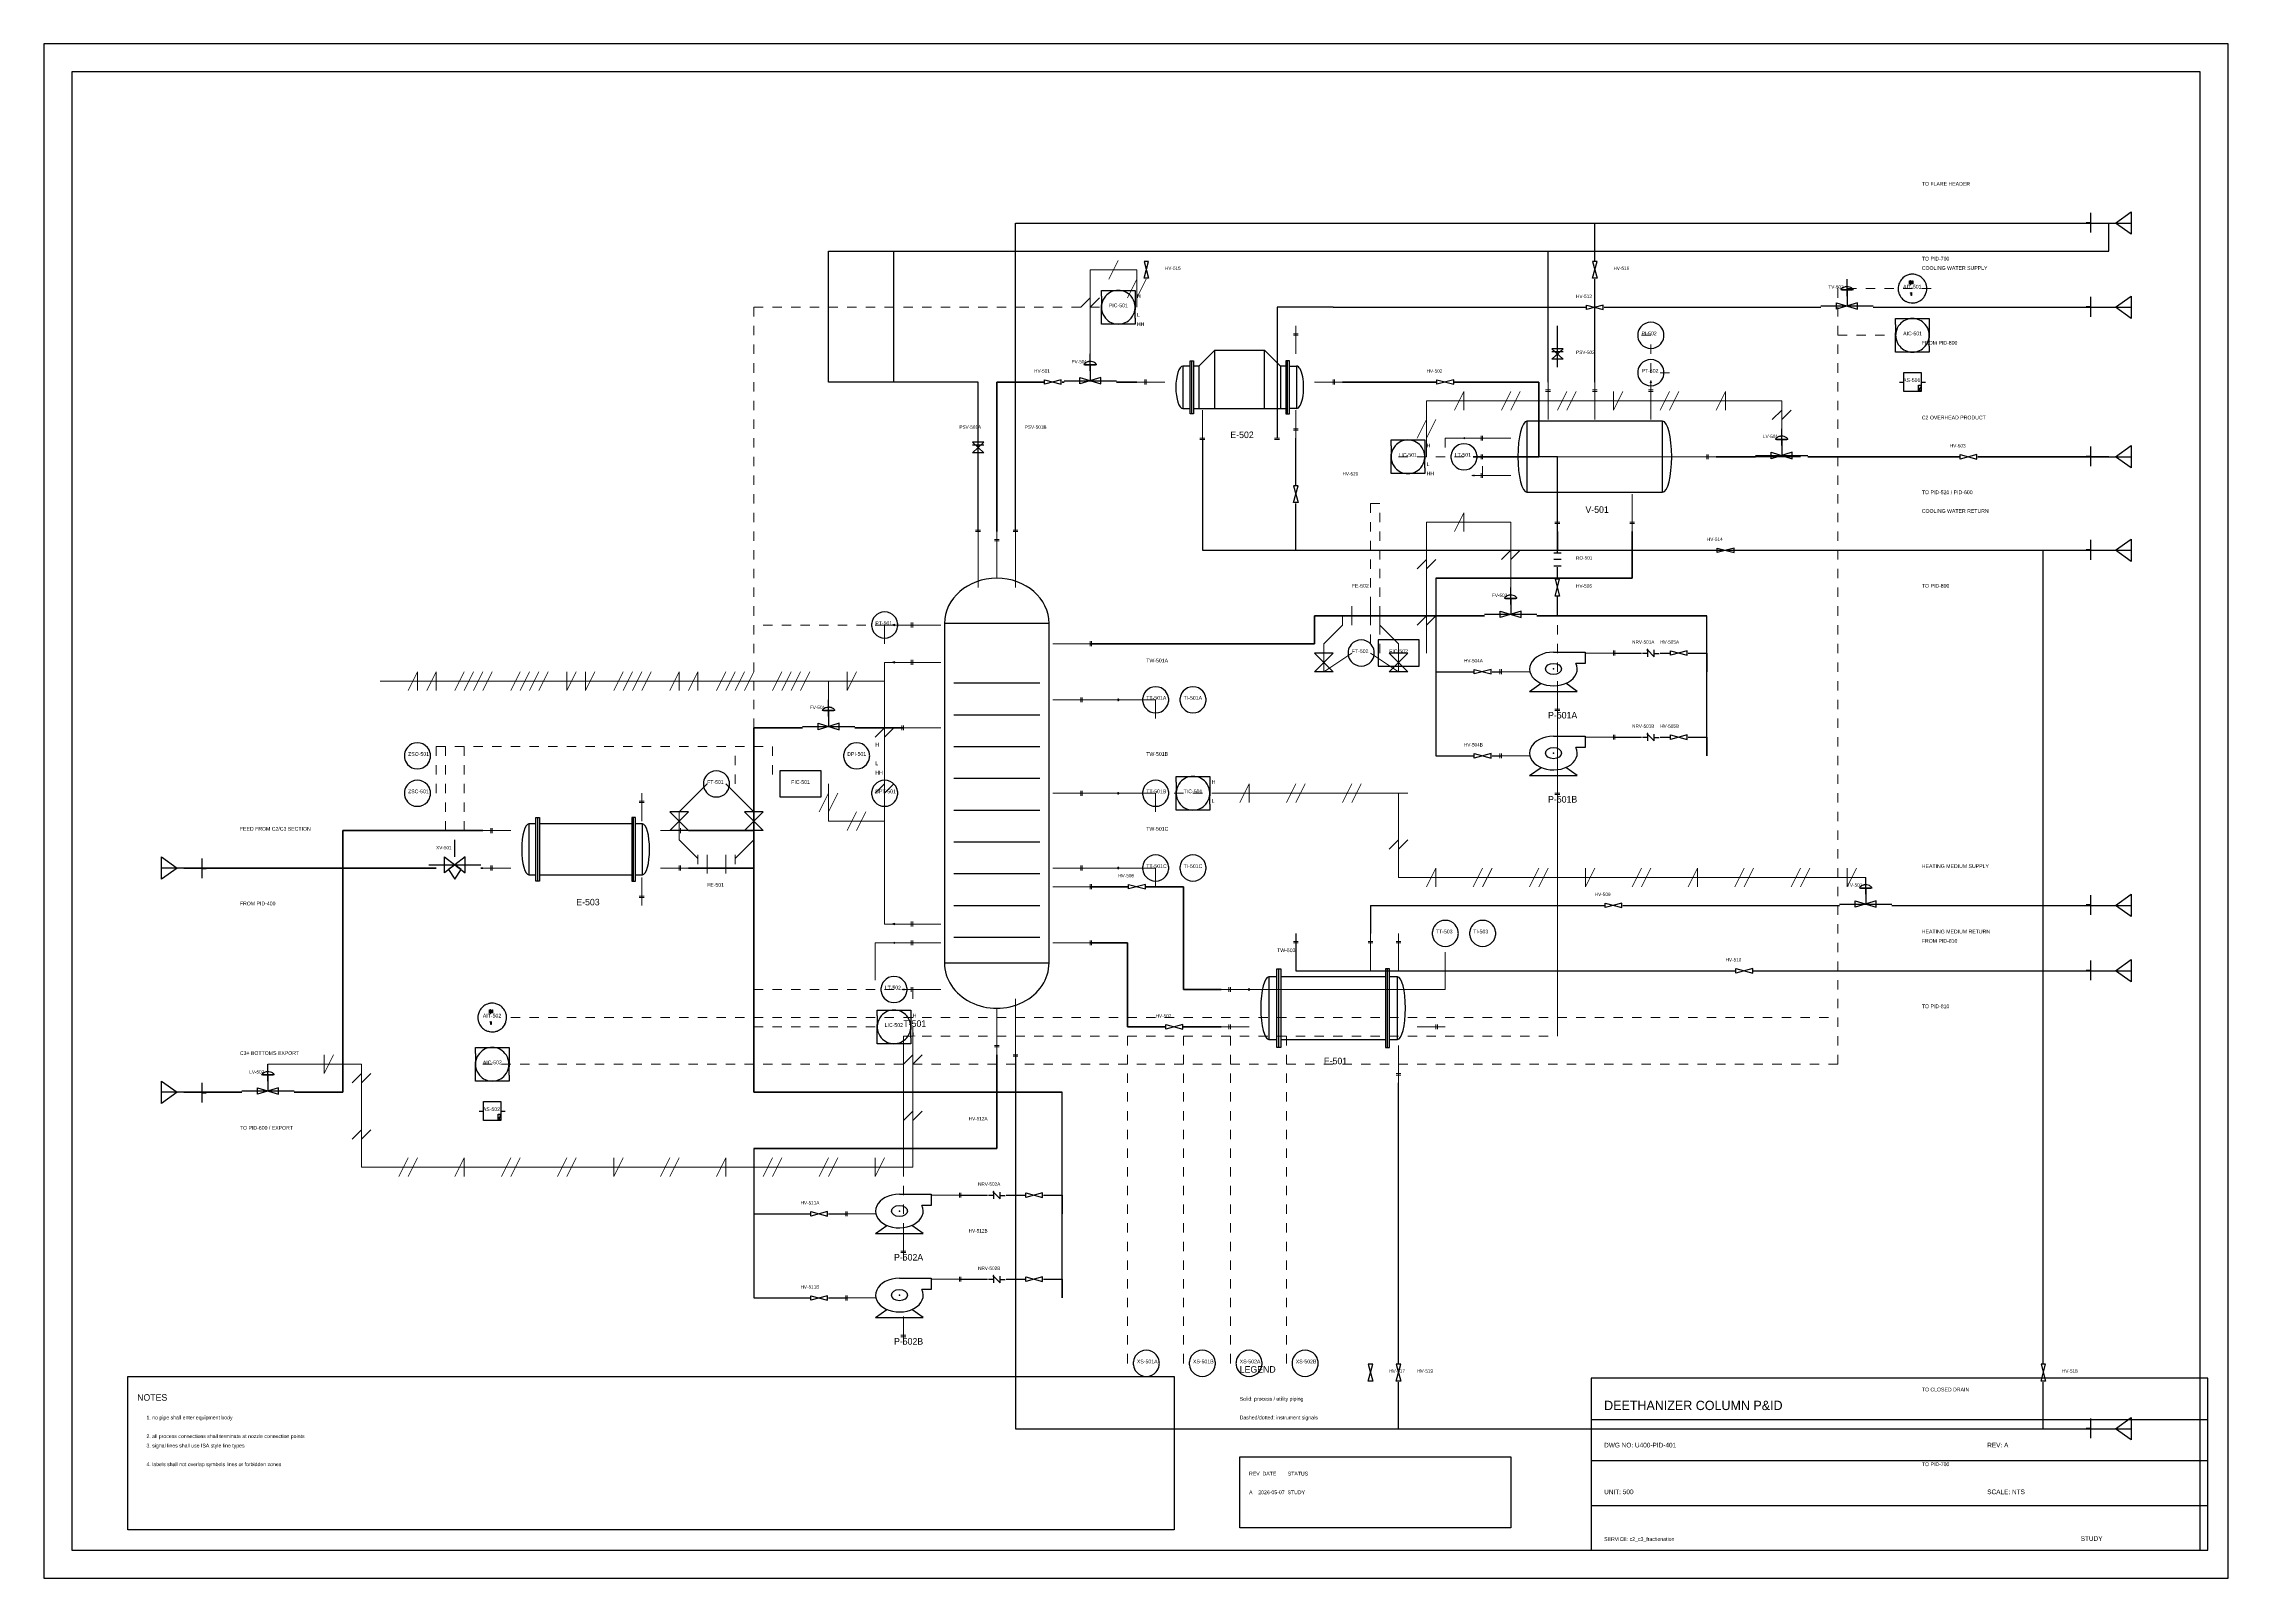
# Model space of a CAD drawing. Header units: metres. Extents: x 10 to 1179, y 10 to 831.
import ezdxf

# ---------------------------------------------------------------- set-up
doc = ezdxf.new("R2010")
doc.units = ezdxf.units.M
for name, color, linetype in [('BORDER', 7, 'Continuous'), ('DRAIN', 8, 'Continuous'), ('EQUIPMENT', 7, 'Continuous'), ('FLARE', 7, 'Continuous'), ('IMPULSE_LINE', 8, 'Continuous'), ('INSTRUMENT', 7, 'Continuous'), ('NOZZLES', 7, 'Continuous'), ('PROCESS', 7, 'Continuous'), ('SIGNAL_ELECTRIC', 8, 'Continuous'), ('SIGNAL_PNEUMATIC', 8, 'Continuous'), ('SYMBOLS', 7, 'Continuous'), ('TABLE', 8, 'Continuous'), ('TEXT', 7, 'Continuous'), ('UTILITY', 8, 'Continuous'), ('VALVES', 7, 'Continuous')]:
    doc.layers.add(name, color=color, linetype=linetype)

# ---------------------------------------------------------------- blocks, each defined once
blk = doc.blocks.new('YAML_PID_OFFPAGE_CONNECTOR')
at = {"layer": 'DEFAULT_1_2_778'}
for p, q in [((2.65, 0.67), (2.65, -0.73)), ((2.68, -0.03), (3.32, -0.03))]:
    blk.add_line(p, q, dxfattribs=at)
at = {"layer": 'DEFAULT_255_2_778'}
for p, q in [((-3.32, 0), (-3.32, 0.79)), ((-3.32, 0.79), (-1, 0)), ((2.5, 0), (-3.32, 0)), ((-1, 0), (-3.32, -0.79)), ((-3.32, -0.79), (-3.32, 0))]:
    blk.add_line(p, q, dxfattribs=at)
blk = doc.blocks.new('YAML_PID_DEETHANIZER_COLUMN')
at = {"layer": 'EQUIP'}
blk.add_lwpolyline([(-0.5, -1.875), (0.5, -1.875), (0.5, 1.875), (-0.5, 1.875)], close=True, dxfattribs=at)
for centre, major_axis, start_param, end_param in [((0, 1.875), (-0.5, 0), 3.141593, 6.283185), ((0, -1.875), (0, -0.5), 4.712389, 7.853982)]:
    blk.add_ellipse(centre, major_axis=major_axis, ratio=1, start_param=start_param, end_param=end_param, dxfattribs=at)
blk = doc.blocks.new('YAML_PID_REBOILER')
for p, q in [((-1.6875, -0.625), (-1.6875, 0.625)), ((1.6875, -0.625), (1.6875, 0.625))]:
    blk.add_line(p, q)
at = {"linetype": 'CONTINUOUS'}
for points in [[(-1.75, 0.5), (-2, 0.5), (-2, -0.5)], [(1.625, 0.5), (-1.625, 0.5)], [(1.75, -0.5), (2, -0.5), (2, 0.5), (1.75, 0.5)], [(-2, -0.5), (-1.75, -0.5)], [(-1.625, -0.5), (1.625, -0.5)]]:
    blk.add_lwpolyline(points, dxfattribs=at)
for points in [[(-1.75, 0.625), (-1.625, 0.625), (-1.625, -0.625), (-1.75, -0.625)], [(1.75, 0.625), (1.625, 0.625), (1.625, -0.625), (1.75, -0.625)]]:
    blk.add_lwpolyline(points, close=True)
for centre, major_axis in [((-2, 0), (0, -0.5)), ((2, 0), (0, 0.5))]:
    blk.add_ellipse(centre, major_axis=major_axis, ratio=0.5, start_param=3.1415927, end_param=6.2831853)
blk = doc.blocks.new('YAML_PID_OVERHEAD_CONDENSER')
for p, q in [((-0.875, 0.75), (0.875, 0.75)), ((-1.6875, -0.75), (-1.6875, 0.5)), ((1.6875, -0.75), (1.6875, 0.5))]:
    blk.add_line(p, q)
for points in [[(-0.875, -0.625), (-0.875, 0.75), (-1.4375, 0.375), (-1.4375, -0.625)], [(0.875, -0.625), (0.875, 0.75), (1.4375, 0.375), (1.4375, -0.625)]]:
    blk.add_lwpolyline(points)
at = {"linetype": 'CONTINUOUS'}
for points in [[(-1.75, 0.375), (-2, 0.375), (-2, -0.625)], [(-1.4375, 0.375), (-1.625, 0.375)], [(1.625, 0.375), (1.4375, 0.375)], [(1.75, 0.375), (2, 0.375), (2, -0.625)], [(-2, -0.625), (-1.75, -0.625)], [(-1.625, -0.625), (1.625, -0.625)], [(2, -0.625), (1.75, -0.625)]]:
    blk.add_lwpolyline(points, dxfattribs=at)
for points in [[(-1.75, 0.5), (-1.625, 0.5), (-1.625, -0.75), (-1.75, -0.75)], [(1.75, 0.5), (1.625, 0.5), (1.625, -0.75), (1.75, -0.75)]]:
    blk.add_lwpolyline(points, close=True)
for centre, start_param, end_param in [((-2, -0.125), 3.1415927, 6.2831853), ((2, -0.125), 0, 3.1415927)]:
    blk.add_ellipse(centre, major_axis=(0, -0.5), ratio=0.5, start_param=start_param, end_param=end_param)
blk = doc.blocks.new('YAML_PID_REFLUX_DRUM')
at = {"layer": 'EQUIP'}
blk.add_lwpolyline([(-1.875, -0.5), (1.875, -0.5), (1.875, 0.5), (-1.875, 0.5)], close=True, dxfattribs=at)
for centre, major_axis in [((-1.875, 0), (0, -0.5)), ((1.875, 0), (0, 0.5))]:
    blk.add_ellipse(centre, major_axis=major_axis, ratio=0.5, start_param=3.141593, end_param=6.283185, dxfattribs=at)
blk = doc.blocks.new('YAML_PID_CENTRIFUGAL_PUMP')
for points in [[(-0.062, 0.437), (0.437, 0.437), (0.437, 0.187), (0.291, 0.187)], [(-0.438, -0.438), (-0.258, -0.258)], [(0.312, -0.438), (0.133, -0.258)], [(-0.438, -0.438), (0.312, -0.438)]]:
    blk.add_lwpolyline(points)
blk.add_circle((-0.062, 0.062), 0.125)
blk.add_arc((-0.062, 0.062), 0.375, 90, 19.4712)
blk.add_point((-0.062, 0.062))
blk = doc.blocks.new('YAML_PID_FEED_BOTTOMS_EXCHANGER')
for p, q in [((-1.6875, -0.625), (-1.6875, 0.625)), ((1.6875, -0.625), (1.6875, 0.625))]:
    blk.add_line(p, q)
at = {"linetype": 'CONTINUOUS'}
for points in [[(-1.75, 0.5), (-2, 0.5), (-2, -0.5)], [(1.625, 0.5), (-1.625, 0.5)], [(1.75, -0.5), (2, -0.5), (2, 0.5), (1.75, 0.5)], [(-2, -0.5), (-1.75, -0.5)], [(-1.625, -0.5), (1.625, -0.5)]]:
    blk.add_lwpolyline(points, dxfattribs=at)
for points in [[(-1.75, 0.625), (-1.625, 0.625), (-1.625, -0.625), (-1.75, -0.625)], [(1.75, 0.625), (1.625, 0.625), (1.625, -0.625), (1.75, -0.625)]]:
    blk.add_lwpolyline(points, close=True)
for centre, major_axis in [((-2, 0), (0, -0.5)), ((2, 0), (0, 0.5))]:
    blk.add_ellipse(centre, major_axis=major_axis, ratio=0.5, start_param=3.1415927, end_param=6.2831853)
blk = doc.blocks.new('YAML_PID_SHUTDOWN_VALVE')
at = {"layer": 'DEFAULT_255_2_778'}
for p, q in [((-6.61, 0.53), (6.61, 0.53)), ((2.65, 1.85), (-2.65, -0.79)), ((-2.65, -0.79), (-2.65, 1.85)), ((-2.65, 1.85), (2.65, -0.79)), ((0, 0.53), (-1.59, -0.26)), ((1.59, -0.26), (0, 0.53)), ((2.65, -0.79), (2.65, 1.85)), ((-1.59, -0.26), (0, -1.85)), ((0, -1.85), (1.59, -0.26))]:
    blk.add_line(p, q, dxfattribs=at)
blk = doc.blocks.new('YAML_PID_CONTROL_VALVE')
at = {"layer": 'DEFAULT_255_2_778'}
for p, q in [((1.59, 3.3), (-1.59, 3.3)), ((-1.32, 3.3), (1.32, 3.3)), ((0, 3.3), (0, -3.31)), ((1.59, 3.3), (1.59, 3.3)), ((-6.61, -3.31), (6.61, -3.31)), ((2.65, -1.99), (-2.65, -4.64)), ((-2.65, -4.64), (-2.65, -1.99)), ((-2.65, -1.99), (2.65, -4.64)), ((2.65, -4.64), (2.65, -1.99))]:
    blk.add_line(p, q, dxfattribs=at)
for centre, radius, start, end in [((-0.12, 3.05), 1.49, 139.274, 170.2375), ((0.08, 2.88), 1.75, 107.8085, 139.4549), ((0.03, 3.03), 1.6, 100.7622, 107.7138), ((0.01, 3.18), 1.44, 91.8616, 100.8049), ((0, 3.29), 1.33, 90.0038, 91.7662), ((0, 3.22), 1.41, 80.7831, 89.8951), ((-0.02, 3.11), 1.52, 79.284, 80.8774), ((-0.07, 2.91), 1.72, 54.0163, 78.868), ((0.03, 3), 1.59, 16.9721, 54.9197), ((0.18, 3.07), 1.43, 9.4624, 16.199)]:
    blk.add_arc(centre, radius, start, end, dxfattribs=at)
blk = doc.blocks.new('YAML_PID_MANUAL_BLOCK_VALVE')
blk.add_lwpolyline([(-0.5, -0.3), (-0.5, 0.3), (0.5, -0.3), (0.5, 0.3), (-0.5, -0.3)])
blk = doc.blocks.new('YAML_PID_CHECK_VALVE')
at = {"layer": 'DEFAULT_255_2_778'}
for p, q in [((-2.91, 1.19), (-2.91, 1.19)), ((2.65, -1.46), (-2.65, 1.19)), ((-2.65, 1.19), (2.65, -1.46)), ((-2.65, 1.19), (-2.65, -1.46)), ((2.65, -1.46), (2.65, 1.19)), ((-2.65, -0.13), (-6.61, -0.13)), ((2.65, -0.13), (6.61, -0.13))]:
    blk.add_line(p, q, dxfattribs=at)
for start, end in [(89.87102, 180.12898), (179.87102, 270.12898), (359.87102, 90.12898), (269.87102, 0.12898)]:
    blk.add_arc((-2.65, 1.19), 0.264, start, end, dxfattribs=at)
blk = doc.blocks.new('YAML_PID_RESTRICTION_ORIFICE')
for p, q in [((-0.5, -0.6), (-0.5, 0.6)), ((0, -0.6), (0, 0.6)), ((0.5, -0.6), (0.5, 0.6))]:
    blk.add_line(p, q)
blk = doc.blocks.new('YAML_PID_RELIEF_VALVE')
at = {"layer": 'DEFAULT_255_2_778'}
for p, q in [((2.65, 1.32), (-2.65, -1.32)), ((-2.65, -1.32), (-2.65, 1.32)), ((-2.65, 1.32), (2.65, -1.32)), ((1.32, 1.32), (1.32, -1.32)), ((2.65, -1.32), (2.65, 1.32)), ((-6.61, 0), (6.61, 0))]:
    blk.add_line(p, q, dxfattribs=at)
blk = doc.blocks.new('YAML_PID_FIELD_INSTRUMENT')
for start, end in [(171.37307, 188.62693), (139.4584, 171.37307), (40.5416, 139.4584), (8.62693, 40.5416), (351.37307, 8.62693), (188.62693, 220.5416), (220.5416, 319.4584), (319.4584, 351.37307)]:
    blk.add_arc((0, 0), 0.5, start, end)
blk = doc.blocks.new('YAML_PID_DCS_CONTROLLER')
for p, q in [((-0.5, 0.325), (-0.5, 0.075)), ((0.5, 0.325), (0.5, 0.075)), ((-0.5, -0.325), (-0.5, -0.075)), ((0.5, -0.325), (0.5, -0.075))]:
    blk.add_line(p, q)
for points in [[(-0.5, 0.325), (-0.5, 0.5), (0.5, 0.5), (0.5, 0.325)], [(-0.5, -0.075), (-0.5, 0.075)], [(0.5, 0.075), (0.5, -0.075)], [(0.5, -0.325), (0.5, -0.5), (-0.5, -0.5), (-0.5, -0.325)]]:
    blk.add_lwpolyline(points)
for start, end in [(171.37307, 188.62693), (139.4584, 171.37307), (40.5416, 139.4584), (8.62693, 40.5416), (351.37307, 8.62693), (188.62693, 220.5416), (220.5416, 319.4584), (319.4584, 351.37307)]:
    blk.add_arc((0, 0), 0.5, start, end)
blk = doc.blocks.new('YAML_PID_ANALYZER')
at = {"layer": 'DEFAULT_255_1_542'}
for p, q in [((-1.3, 2.1), (-1.3, 3.5)), ((-1.3, 3.5), (-0.9, 3.5)), ((-0.9, 2.1), (-1.3, 2.1)), ((-0.9, 3.4), (-1.1, 3.4)), ((-1.1, 3.4), (-1.1, 2.2)), ((-1.1, 2.2), (-0.9, 2.2)), ((-0.4, 2.8), (-0.4, 2.8)), ((-0.3, 2.8), (-0.3, 2.7)), ((0, 2.1), (0, 3.5)), ((0, 3.5), (0.2, 3.5)), ((0.2, 2.1), (0, 2.1)), ((0.2, 3.5), (0.2, 2.1)), ((-0.9, -2), (-0.4, -1.8)), ((-0.6, -2), (-0.9, -2.1)), ((-0.9, -2.1), (-0.9, -2)), ((-0.6, -3.2), (-0.6, -2)), ((-0.4, -3.2), (-0.6, -3.2)), ((-0.4, -1.8), (-0.4, -3.2)), ((-0.4, -1.8), (-0.4, -1.8))]:
    blk.add_line(p, q, dxfattribs=at)
for centre, radius, start, end in [((-0.9, 2.8), 0.733, 75.4101, 90.3803), ((-0.9, 2.8), 0.571, 79.2151, 89.7446), ((-0.9, 2.8), 0.576, 269.4971, 284.0204), ((-0.9, 2.9), 0.849, 270.4445, 278.451), ((-0.9, 3), 0.385, 40.384, 80.1432), ((-0.9, 2.6), 0.399, 283.77, 318.1556), ((-0.9, 2.7), 0.658, 278.1073, 299.0339), ((-0.9, 2.9), 0.61, 60.1456, 75.189), ((-0.8, 2.9), 0.57, 26.5254, 60.1451), ((-0.9, 3), 0.426, 26.5778, 40.1533), ((-0.9, 2.7), 0.452, 318.7416, 343.6873), ((-0.8, 2.6), 0.561, 299.2531, 333.4571), ((-1, 2.9), 0.554, 9.6572, 26.1932), ((-1.3, 2.8), 0.854, 359.6455, 9.8607), ((-1.1, 2.7), 0.688, 343.3325, 355.8548), ((-1.4, 2.8), 0.951, 355.4989, 0.0788), ((-1, 2.9), 0.729, 7.403, 26.8321), ((-1.2, 2.8), 0.93, 0.1606, 7.7176), ((-1.2, 2.7), 0.91, 348.729, 0.3013), ((-1, 2.7), 0.699, 333.0707, 348.7181)]:
    blk.add_arc(centre, radius, start, end, dxfattribs=at)
at = {"layer": 'DEFAULT_255_2_778'}
blk.add_line((-6.6, 0), (-6.6, 0), dxfattribs=at)
for centre, radius, start, end in [((0.1, 0), 6.69, 168.5415, 180.0352), ((0, 0), 6.57, 153.0463, 168.5245), ((0, 0), 6.61, 109.7078, 153.0328), ((0, 0), 6.6, 96.3164, 109.6517), ((0, -0.1), 6.74, 89.9875, 96.3278), ((0, -0.1), 6.69, 78.5415, 90.0352), ((0, 0), 6.57, 63.0463, 78.5245), ((0, 0), 6.61, 19.7078, 63.0328), ((0, 0), 6.6, 6.3164, 19.6517), ((-0.1, 0), 6.74, 359.9875, 6.3278), ((0.1, 0), 6.74, 179.9875, 186.3278), ((0, 0), 6.6, 186.3164, 199.6517), ((0, 0), 6.61, 199.7078, 243.0328), ((0, 0), 6.57, 243.0463, 258.5245), ((0, 0.1), 6.69, 258.5415, 270.0352), ((0, 0.1), 6.74, 269.9875, 276.3278), ((0, 0), 6.6, 276.3164, 289.6517), ((0, 0), 6.61, 289.7078, 333.0328), ((0, 0), 6.57, 333.0463, 348.5245), ((-0.1, 0), 6.69, 348.5415, 0.0352)]:
    blk.add_arc(centre, radius, start, end, dxfattribs=at)
blk = doc.blocks.new('YAML_PID_SAMPLE_POINT')
at = {"layer": 'DEFAULT_255_2_778'}
for p, q in [((-7.97, 0), (-5.32, 0)), ((-5.26, 2.65), (5.33, 2.65)), ((-5.26, -2.65), (-5.26, 2.65)), ((5.32, 0), (7.97, 0)), ((5.33, 2.65), (5.33, -2.65)), ((5.33, -2.65), (-5.26, -2.65)), ((3.61, -0.93), (5.33, -0.93)), ((3.61, -2.65), (3.61, -0.93)), ((5.33, -2.65), (3.61, -2.65)), ((4.53, -2.38), (4.53, -1.77)), ((4.53, -1.77), (4.89, -1.77)), ((4.89, -2.38), (4.53, -2.38)), ((4.89, -1.77), (4.89, -1.32)), ((4.89, -1.32), (5.19, -1.32)), ((5.19, -2.38), (4.89, -2.38)), ((5.19, -1.32), (5.19, -2.38)), ((5.33, -0.93), (5.33, -2.65))]:
    blk.add_line(p, q, dxfattribs=at)

msp = doc.modelspace()

# ---------------------------------------------------------------- linework, layer by layer
at = {"layer": 'BORDER'}
for p, q in [((838, 95), (1168, 95)), ((838, 73), (1168, 73)), ((838, 49), (1168, 49))]:
    msp.add_line(p, q, dxfattribs=at)
for points in [[(10, 10), (1179, 10), (1179, 831), (10, 831), (10, 10)], [(25, 25), (1164, 25), (1164, 816), (25, 816), (25, 25)], [(838, 25), (1168, 25), (1168, 117), (838, 117), (838, 25)]]:
    msp.add_lwpolyline(points, dxfattribs=at)
at = {"layer": 'DRAIN', "lineweight": 25}
for points in [[(680, 595), (680, 620)], [(680, 560), (680, 585)], [(820, 570), (820, 560)], [(680, 560), (1115, 560)], [(820, 560), (1080, 560)], [(1080, 125), (1080, 560)], [(530, 290), (530, 90)], [(735, 125), (735, 275)], [(735, 90), (735, 115)], [(1080, 90), (1080, 115)], [(530, 90), (720, 90)], [(720, 90), (1115, 90)], [(735, 90), (1115, 90)], [(1080, 90), (1115, 90)]]:
    msp.add_lwpolyline(points, dxfattribs=at)
at = {"layer": 'EQUIPMENT'}
for p, q in [((497, 489), (543, 489)), ((497, 472), (543, 472)), ((497, 455), (543, 455)), ((497, 438), (543, 438)), ((497, 421), (543, 421)), ((497, 404), (543, 404)), ((497, 387), (543, 387)), ((497, 370), (543, 370)), ((497, 353), (543, 353))]:
    msp.add_line(p, q, dxfattribs=at)
at = {"layer": 'FLARE', "lineweight": 25}
for points in [[(530, 570), (530, 735)], [(530, 735), (600, 735)], [(600, 735), (1115, 735)], [(840, 715), (840, 735)], [(840, 735), (1115, 735)], [(1115, 720), (1115, 735)], [(1115, 720), (1115, 735)], [(1115, 720), (1115, 735)], [(430, 650), (430, 720)], [(430, 720), (1115, 720)], [(465, 650), (465, 720)], [(465, 720), (1115, 720)], [(815, 650), (815, 720)], [(815, 720), (820, 720)], [(820, 720), (1115, 720)], [(840, 650), (840, 705)], [(510, 650), (430, 650)], [(510, 650), (465, 650)], [(510, 622), (510, 650)], [(510, 622), (510, 650)], [(510, 570), (510, 608)], [(510, 570), (510, 608)]]:
    msp.add_lwpolyline(points, dxfattribs=at)
at = {"layer": 'IMPULSE_LINE', "lineweight": 18}
for p, q in [((870, 650), (870, 645)), ((775, 620), (760, 620)), ((760, 620), (760, 615)), ((775, 600), (780, 600)), ((780, 600), (780, 605)), ((470, 520), (460, 520)), ((460, 520), (460, 510)), ((705, 520), (695, 510)), ((705, 525), (705, 520)), ((725, 525), (725, 520)), ((725, 520), (735, 510)), ((695, 510), (695, 495)), ((695, 495), (710, 505)), ((735, 495), (720, 505)), ((735, 510), (735, 495)), ((470, 500), (460, 500)), ((460, 500), (460, 440)), ((570, 480), (585, 480)), ((585, 480), (605, 480)), ((605, 480), (605, 470)), ((350, 420), (365, 435)), ((390, 420), (375, 435)), ((570, 430), (585, 430)), ((585, 430), (605, 430)), ((605, 430), (605, 420)), ((350, 405), (350, 420)), ((390, 405), (390, 420)), ((460, 360), (460, 420)), ((360, 395), (350, 405)), ((380, 395), (390, 405)), ((360, 392), (360, 397)), ((380, 392), (380, 397)), ((570, 390), (585, 390)), ((585, 390), (605, 390)), ((605, 390), (605, 380)), ((470, 360), (460, 360)), ((470, 350), (455, 350)), ((455, 350), (455, 330)), ((760, 325), (760, 345)), ((470, 325), (475, 325)), ((475, 325), (475, 320)), ((640, 325), (655, 325)), ((655, 325), (760, 325))]:
    msp.add_line(p, q, dxfattribs=at)
at = {"layer": 'INSTRUMENT'}
for p, q in [((975, 696), (975, 705)), ((820, 668), (820, 680)), ((570, 656), (570, 665)), ((510, 618), (510, 630)), ((510, 618), (510, 630)), ((940, 616), (940, 625)), ((795, 531), (795, 540)), ((430, 471), (430, 480)), ((230, 396), (230, 405)), ((985, 376), (985, 385)), ((130, 276), (130, 285))]:
    msp.add_line(p, q, dxfattribs=at)
at = {"layer": 'INSTRUMENT', "lineweight": 18}
for p, q in [((710, 520), (710, 530)), ((720, 520), (720, 530)), ((365, 387), (365, 397)), ((375, 387), (375, 397))]:
    msp.add_line(p, q, dxfattribs=at)
at = {"layer": 'INSTRUMENT'}
for points in [[(724, 498), (746, 498), (746, 512), (724, 512), (724, 498)], [(404, 428), (426, 428), (426, 442), (404, 442), (404, 428)]]:
    msp.add_lwpolyline(points, dxfattribs=at)
at = {"layer": 'NOZZLES', "lineweight": 13}
for p, q in [((680, 665), (680, 680)), ((681.3, 675.75), (678.7, 675.75)), ((681.3, 675), (678.7, 675)), ((610, 650), (595, 650)), ((599.25, 651.3), (599.25, 648.7)), ((600, 651.3), (600, 648.7)), ((690, 650), (705, 650)), ((700, 648.7), (700, 651.3)), ((700.75, 648.7), (700.75, 651.3)), ((816.3, 645.75), (813.7, 645.75)), ((816.3, 645), (813.7, 645)), ((815, 630), (815, 650)), ((841.3, 645.75), (838.7, 645.75)), ((841.3, 645), (838.7, 645)), ((840, 630), (840, 650)), ((871.3, 645.75), (868.7, 645.75)), ((871.3, 645), (868.7, 645)), ((870, 630), (870, 650)), ((630, 635), (630, 620)), ((670, 635), (670, 620)), ((680, 635), (680, 620)), ((628.7, 620), (631.3, 620)), ((668.7, 620), (671.3, 620)), ((678.7, 625), (681.3, 625)), ((678.7, 624.25), (681.3, 624.25)), ((795, 620), (775, 620)), ((779.25, 621.3), (779.25, 618.7)), ((780, 621.3), (780, 618.7)), ((628.7, 619.25), (631.3, 619.25)), ((668.7, 619.25), (671.3, 619.25)), ((795, 610), (775, 610)), ((779.25, 611.3), (779.25, 608.7)), ((780, 611.3), (780, 608.7)), ((885, 610), (905, 610)), ((900, 608.7), (900, 611.3)), ((900.75, 608.7), (900.75, 611.3)), ((795, 600), (775, 600)), ((779.25, 601.3), (779.25, 598.7)), ((780, 601.3), (780, 598.7)), ((820, 590), (820, 570)), ((860, 590), (860, 570)), ((818.7, 575), (821.3, 575)), ((818.7, 574.25), (821.3, 574.25)), ((858.7, 575), (861.3, 575)), ((858.7, 574.25), (861.3, 574.25)), ((511.3, 570.75), (508.7, 570.75)), ((511.3, 570), (508.7, 570)), ((510, 540), (510, 570)), ((521.3, 565.75), (518.7, 565.75)), ((521.3, 565), (518.7, 565)), ((520, 545), (520, 570)), ((531.3, 570.75), (528.7, 570.75)), ((531.3, 570), (528.7, 570)), ((530, 540), (530, 570)), ((490, 520), (470, 520)), ((474.25, 521.3), (474.25, 518.7)), ((475, 521.3), (475, 518.7)), ((550, 510), (570, 510)), ((570, 508.7), (570, 511.3)), ((570.75, 508.7), (570.75, 511.3)), ((835, 505), (850, 505)), ((850, 503.7), (850, 506.3)), ((850.75, 503.7), (850.75, 506.3)), ((490, 500), (470, 500)), ((474.25, 501.3), (474.25, 498.7)), ((475, 501.3), (475, 498.7)), ((789.25, 496.3), (789.25, 493.7)), ((790, 496.3), (790, 493.7)), ((805, 495), (790, 495)), ((550, 480), (570, 480)), ((565, 478.7), (565, 481.3)), ((565.75, 478.7), (565.75, 481.3)), ((820, 485), (820, 470)), ((818.7, 475), (821.3, 475)), ((818.7, 474.25), (821.3, 474.25)), ((469.25, 466.3), (469.25, 463.7)), ((470, 466.3), (470, 463.7)), ((490, 465), (470, 465)), ((835, 460), (850, 460)), ((850, 458.7), (850, 461.3)), ((850.75, 458.7), (850.75, 461.3)), ((789.25, 451.3), (789.25, 448.7)), ((790, 451.3), (790, 448.7)), ((805, 450), (790, 450)), ((820, 440), (820, 425)), ((331.3, 425.75), (328.7, 425.75)), ((331.3, 425), (328.7, 425)), ((330, 415), (330, 430)), ((550, 430), (570, 430)), ((565, 428.7), (565, 431.3)), ((565.75, 428.7), (565.75, 431.3)), ((818.7, 430), (821.3, 430)), ((818.7, 429.25), (821.3, 429.25)), ((260, 410), (245, 410)), ((249.25, 411.3), (249.25, 408.7)), ((250, 411.3), (250, 408.7)), ((340, 410), (355, 410)), ((350, 408.7), (350, 411.3)), ((350.75, 408.7), (350.75, 411.3)), ((260, 390), (245, 390)), ((249.25, 391.3), (249.25, 388.7)), ((250, 391.3), (250, 388.7)), ((340, 390), (355, 390)), ((350, 388.7), (350, 391.3)), ((350.75, 388.7), (350.75, 391.3)), ((550, 390), (570, 390)), ((565, 388.7), (565, 391.3)), ((565.75, 388.7), (565.75, 391.3)), ((328.7, 375), (331.3, 375)), ((328.7, 374.25), (331.3, 374.25)), ((330, 385), (330, 370)), ((550, 380), (570, 380)), ((570, 378.7), (570, 381.3)), ((570.75, 378.7), (570.75, 381.3)), ((490, 360), (470, 360)), ((474.25, 361.3), (474.25, 358.7)), ((474.25, 351.3), (474.25, 348.7)), ((475, 361.3), (475, 358.7)), ((475, 351.3), (475, 348.7)), ((570, 348.7), (570, 351.3)), ((570.75, 348.7), (570.75, 351.3)), ((681.3, 350.75), (678.7, 350.75)), ((680, 335), (680, 355)), ((721.3, 350.75), (718.7, 350.75)), ((720, 335), (720, 355)), ((736.3, 350.75), (733.7, 350.75)), ((735, 335), (735, 355)), ((490, 350), (470, 350)), ((550, 350), (570, 350)), ((681.3, 350), (678.7, 350)), ((721.3, 350), (718.7, 350)), ((736.3, 350), (733.7, 350)), ((490, 325), (470, 325)), ((474.25, 326.3), (474.25, 323.7)), ((475, 326.3), (475, 323.7)), ((530, 320), (530, 290)), ((655, 325), (640, 325)), ((644.25, 326.3), (644.25, 323.7)), ((645, 326.3), (645, 323.7)), ((520, 315), (520, 290)), ((655, 305), (640, 305)), ((644.25, 306.3), (644.25, 303.7)), ((645, 306.3), (645, 303.7)), ((745, 305), (760, 305)), ((755, 303.7), (755, 306.3)), ((755.75, 303.7), (755.75, 306.3)), ((518.7, 295), (521.3, 295)), ((518.7, 294.25), (521.3, 294.25)), ((735, 295), (735, 275)), ((528.7, 290), (531.3, 290)), ((528.7, 289.25), (531.3, 289.25)), ((733.7, 280), (736.3, 280)), ((733.7, 279.25), (736.3, 279.25)), ((485, 215), (500, 215)), ((500, 213.7), (500, 216.3)), ((500.75, 213.7), (500.75, 216.3)), ((439.25, 206.3), (439.25, 203.7)), ((440, 206.3), (440, 203.7)), ((455, 205), (440, 205)), ((470, 195), (470, 180)), ((468.7, 185), (471.3, 185)), ((468.7, 184.25), (471.3, 184.25)), ((485, 170), (500, 170)), ((500, 168.7), (500, 171.3)), ((500.75, 168.7), (500.75, 171.3)), ((439.25, 161.3), (439.25, 158.7)), ((440, 161.3), (440, 158.7)), ((455, 160), (440, 160)), ((470, 150), (470, 135)), ((468.7, 140), (471.3, 140)), ((468.7, 139.25), (471.3, 139.25))]:
    msp.add_line(p, q, dxfattribs=at)
at = {"layer": 'PROCESS', "lineweight": 35}
for points in [[(520, 570), (520, 650)], [(520, 650), (545, 650)], [(555, 650), (556, 650)], [(584, 650), (595, 650)], [(705, 650), (755, 650)], [(765, 650), (810, 650)], [(810, 650), (810, 610)], [(810, 610), (775, 610)], [(905, 610), (926, 610)], [(954, 610), (1000, 610)], [(1000, 610), (1035, 610)], [(1045, 610), (1115, 610)], [(860, 570), (860, 545)], [(860, 545), (755, 545)], [(690, 525), (781, 525)], [(690, 525), (690, 510)], [(809, 525), (900, 525)], [(690, 510), (570, 510)], [(390, 390), (390, 465)], [(390, 465), (416, 465)], [(444, 465), (470, 465)], [(245, 410), (170, 410)], [(170, 410), (170, 270)], [(390, 410), (355, 410)], [(390, 270), (390, 410)], [(85, 390), (220, 390)], [(244, 390), (245, 390)], [(355, 390), (390, 390)], [(570, 380), (590, 380)], [(600, 380), (620, 380)], [(620, 325), (620, 380)], [(570, 350), (590, 350)], [(590, 350), (590, 305)], [(640, 325), (620, 325)], [(590, 305), (610, 305)], [(620, 305), (640, 305)], [(520, 290), (520, 240)], [(85, 270), (116, 270)], [(144, 270), (170, 270)], [(555, 270), (390, 270)], [(520, 240), (390, 240)]]:
    msp.add_lwpolyline(points, dxfattribs=at)
at = {"layer": 'PROCESS', "lineweight": 25}
for points in [[(820, 610), (775, 610)], [(820, 570), (820, 610)], [(820, 559), (820, 570)], [(820, 545), (820, 551)], [(755, 545), (755, 495)], [(755, 545), (755, 450)], [(820, 525), (820, 535)], [(900, 495), (900, 525)], [(900, 450), (900, 525)], [(850, 505), (865, 505)], [(875, 505), (880, 505)], [(890, 505), (900, 505)], [(900, 505), (900, 495)], [(755, 495), (775, 495)], [(785, 495), (790, 495)], [(850, 460), (865, 460)], [(875, 460), (880, 460)], [(890, 460), (900, 460)], [(900, 460), (900, 450)], [(755, 450), (775, 450)], [(785, 450), (790, 450)], [(555, 205), (555, 270)], [(555, 160), (555, 270)], [(390, 240), (390, 205)], [(390, 240), (390, 160)], [(500, 215), (515, 215)], [(525, 215), (535, 215)], [(545, 215), (555, 215)], [(555, 215), (555, 205)], [(390, 205), (420, 205)], [(430, 205), (440, 205)], [(500, 170), (515, 170)], [(525, 170), (535, 170)], [(545, 170), (555, 170)], [(555, 170), (555, 160)], [(390, 160), (420, 160)], [(430, 160), (440, 160)]]:
    msp.add_lwpolyline(points, dxfattribs=at)
at = {"layer": 'SIGNAL_ELECTRIC', "lineweight": 18}
for p, q in [((390, 690), (395, 690)), ((390, 685), (390, 690)), ((400, 690), (405, 690)), ((410, 690), (415, 690)), ((420, 690), (425, 690)), ((430, 690), (435, 690)), ((440, 690), (445, 690)), ((450, 690), (455, 690)), ((460, 690), (465, 690)), ((470, 690), (475, 690)), ((480, 690), (485, 690)), ((490, 690), (495, 690)), ((500, 690), (505, 690)), ((510, 690), (515, 690)), ((520, 690), (525, 690)), ((530, 690), (535, 690)), ((540, 690), (545, 690)), ((550, 690), (555, 690)), ((560, 690), (565, 690)), ((570, 690), (575, 690)), ((970, 695), (970, 700)), ((970, 685), (970, 690)), ((980, 700), (975, 700)), ((990, 700), (985, 700)), ((1000, 700), (995, 700)), ((1010, 700), (1005, 700)), ((1020, 700), (1015, 700)), ((390, 675), (390, 680)), ((970, 675), (970, 680)), ((390, 665), (390, 670)), ((870, 675), (865, 675)), ((870, 665), (870, 670)), ((970, 675), (975, 675)), ((970, 665), (970, 670)), ((980, 675), (985, 675)), ((990, 675), (995, 675)), ((390, 655), (390, 660)), ((870, 655), (870, 660)), ((880, 655), (875, 655)), ((970, 655), (970, 660)), ((390, 645), (390, 650)), ((970, 645), (970, 650)), ((390, 635), (390, 640)), ((970, 635), (970, 640)), ((390, 625), (390, 630)), ((390, 615), (390, 620)), ((970, 625), (970, 630)), ((970, 615), (970, 620)), ((390, 605), (390, 610)), ((740, 610), (735, 610)), ((750, 610), (745, 610)), ((760, 610), (755, 610)), ((770, 610), (765, 610)), ((780, 610), (775, 610)), ((780, 610), (785, 610)), ((790, 610), (785, 610)), ((790, 610), (795, 610)), ((800, 610), (795, 610)), ((800, 610), (805, 610)), ((810, 610), (805, 610)), ((810, 610), (815, 610)), ((820, 610), (815, 610)), ((820, 610), (825, 610)), ((830, 610), (825, 610)), ((830, 610), (835, 610)), ((840, 610), (835, 610)), ((840, 610), (845, 610)), ((850, 610), (845, 610)), ((850, 610), (855, 610)), ((860, 610), (855, 610)), ((860, 610), (865, 610)), ((870, 610), (865, 610)), ((870, 610), (875, 610)), ((880, 610), (875, 610)), ((880, 610), (885, 610)), ((890, 610), (885, 610)), ((890, 610), (895, 610)), ((900, 610), (895, 610)), ((900, 610), (905, 610)), ((910, 610), (905, 610)), ((910, 610), (915, 610)), ((920, 610), (915, 610)), ((920, 610), (925, 610)), ((930, 610), (925, 610)), ((930, 610), (935, 610)), ((940, 610), (935, 610)), ((940, 610), (945, 610)), ((950, 610), (945, 610)), ((970, 605), (970, 610)), ((390, 595), (390, 600)), ((970, 595), (970, 600)), ((390, 585), (390, 590)), ((720, 585), (720, 580)), ((720, 585), (725, 585)), ((970, 585), (970, 590)), ((390, 575), (390, 580)), ((720, 575), (720, 570)), ((725, 575), (725, 580)), ((970, 575), (970, 580)), ((390, 565), (390, 570)), ((720, 565), (720, 560)), ((725, 565), (725, 570)), ((970, 565), (970, 570)), ((390, 555), (390, 560)), ((390, 545), (390, 550)), ((720, 555), (720, 550)), ((725, 555), (725, 560)), ((725, 545), (725, 550)), ((970, 555), (970, 560)), ((970, 545), (970, 550)), ((390, 535), (390, 540)), ((720, 545), (720, 540)), ((725, 535), (725, 540)), ((970, 535), (970, 540)), ((390, 525), (390, 530)), ((720, 535), (720, 530)), ((725, 525), (725, 530)), ((970, 525), (970, 530)), ((390, 515), (390, 520)), ((400, 520), (395, 520)), ((410, 520), (405, 520)), ((420, 520), (415, 520)), ((430, 520), (425, 520)), ((440, 520), (435, 520)), ((450, 520), (445, 520)), ((460, 520), (455, 520)), ((470, 520), (465, 520)), ((720, 525), (720, 520)), ((720, 515), (720, 510)), ((725, 515), (725, 520)), ((820, 520), (820, 515)), ((970, 515), (970, 520)), ((390, 505), (390, 510)), ((725, 505), (725, 510)), ((820, 510), (820, 505)), ((970, 505), (970, 510)), ((390, 495), (390, 500)), ((820, 500), (820, 495)), ((970, 495), (970, 500)), ((390, 485), (390, 490)), ((390, 475), (390, 480)), ((820, 490), (820, 485)), ((820, 480), (820, 475)), ((970, 485), (970, 490)), ((970, 475), (970, 480)), ((390, 465), (390, 470)), ((820, 475), (820, 470)), ((820, 470), (820, 465)), ((970, 465), (970, 470)), ((390, 455), (390, 460)), ((820, 465), (820, 460)), ((820, 460), (820, 455)), ((970, 455), (970, 460)), ((220, 450), (220, 455)), ((220, 455), (225, 455)), ((220, 440), (220, 445)), ((225, 455), (225, 450)), ((225, 445), (225, 440)), ((230, 455), (235, 455)), ((235, 455), (235, 450)), ((235, 445), (235, 440)), ((240, 455), (245, 455)), ((250, 455), (255, 455)), ((260, 455), (265, 455)), ((270, 455), (275, 455)), ((280, 455), (285, 455)), ((290, 455), (295, 455)), ((300, 455), (305, 455)), ((310, 455), (315, 455)), ((320, 455), (325, 455)), ((330, 455), (335, 455)), ((340, 455), (345, 455)), ((350, 455), (355, 455)), ((360, 455), (365, 455)), ((370, 455), (375, 455)), ((380, 455), (385, 455)), ((380, 445), (380, 450)), ((390, 455), (395, 455)), ((390, 445), (390, 450)), ((400, 455), (400, 450)), ((400, 445), (400, 440)), ((820, 455), (820, 450)), ((820, 450), (820, 445)), ((820, 445), (820, 440)), ((970, 445), (970, 450)), ((220, 430), (220, 435)), ((225, 435), (225, 430)), ((235, 435), (235, 430)), ((380, 435), (380, 440)), ((390, 435), (390, 440)), ((820, 440), (820, 435)), ((820, 435), (820, 430)), ((970, 435), (970, 440)), ((225, 425), (225, 420)), ((235, 425), (235, 420)), ((390, 425), (390, 430)), ((615, 430), (620, 430)), ((625, 430), (630, 430)), ((635, 430), (640, 430)), ((645, 430), (650, 430)), ((655, 430), (660, 430)), ((665, 430), (670, 430)), ((675, 430), (680, 430)), ((685, 430), (690, 430)), ((695, 430), (700, 430)), ((705, 430), (710, 430)), ((715, 430), (720, 430)), ((725, 430), (730, 430)), ((735, 430), (740, 430)), ((820, 430), (820, 425)), ((820, 425), (820, 420)), ((970, 425), (970, 430)), ((225, 415), (225, 410)), ((235, 415), (235, 410)), ((390, 415), (390, 420)), ((390, 405), (390, 410)), ((820, 420), (820, 415)), ((820, 415), (820, 410)), ((820, 410), (820, 405)), ((970, 415), (970, 420)), ((970, 405), (970, 410)), ((390, 395), (390, 400)), ((820, 405), (820, 400)), ((820, 400), (820, 395)), ((970, 395), (970, 400)), ((390, 385), (390, 390)), ((820, 395), (820, 390)), ((820, 390), (820, 385)), ((970, 385), (970, 390)), ((390, 375), (390, 380)), ((820, 385), (820, 380)), ((820, 380), (820, 375)), ((820, 375), (820, 370)), ((970, 375), (970, 380)), ((390, 365), (390, 370)), ((820, 370), (820, 365)), ((820, 365), (820, 360)), ((970, 365), (970, 370)), ((390, 355), (390, 360)), ((820, 360), (820, 355)), ((820, 355), (820, 350)), ((970, 355), (970, 360)), ((390, 345), (390, 350)), ((390, 335), (390, 340)), ((820, 350), (820, 345)), ((820, 345), (820, 340)), ((820, 340), (820, 335)), ((970, 345), (970, 350)), ((970, 335), (970, 340)), ((390, 325), (390, 330)), ((820, 335), (820, 330)), ((820, 330), (820, 325)), ((970, 325), (970, 330)), ((395, 325), (390, 325)), ((390, 315), (390, 320)), ((405, 325), (400, 325)), ((415, 325), (410, 325)), ((425, 325), (420, 325)), ((435, 325), (430, 325)), ((445, 325), (440, 325)), ((455, 325), (450, 325)), ((465, 325), (460, 325)), ((475, 325), (470, 325)), ((820, 325), (820, 320)), ((820, 320), (820, 315)), ((970, 315), (970, 320)), ((260, 310), (265, 310)), ((270, 310), (275, 310)), ((280, 310), (285, 310)), ((290, 310), (295, 310)), ((300, 310), (305, 310)), ((310, 310), (315, 310)), ((320, 310), (325, 310)), ((330, 310), (335, 310)), ((340, 310), (345, 310)), ((350, 310), (355, 310)), ((360, 310), (365, 310)), ((370, 310), (375, 310)), ((380, 310), (385, 310)), ((390, 310), (395, 310)), ((390, 305), (390, 310)), ((390, 305), (395, 305)), ((400, 310), (405, 310)), ((400, 305), (405, 305)), ((410, 310), (415, 310)), ((410, 305), (415, 305)), ((420, 310), (425, 310)), ((420, 305), (425, 305)), ((430, 310), (435, 310)), ((430, 305), (435, 305)), ((440, 310), (445, 310)), ((440, 305), (445, 305)), ((450, 310), (455, 310)), ((450, 305), (455, 305)), ((460, 310), (465, 310)), ((470, 310), (475, 310)), ((480, 310), (485, 310)), ((490, 310), (495, 310)), ((500, 310), (505, 310)), ((510, 310), (515, 310)), ((520, 310), (525, 310)), ((530, 310), (535, 310)), ((540, 310), (545, 310)), ((550, 310), (555, 310)), ((560, 310), (565, 310)), ((570, 310), (575, 310)), ((580, 310), (585, 310)), ((590, 310), (595, 310)), ((600, 310), (605, 310)), ((610, 310), (615, 310)), ((620, 310), (625, 310)), ((630, 310), (635, 310)), ((640, 310), (645, 310)), ((650, 310), (655, 310)), ((660, 310), (665, 310)), ((670, 310), (675, 310)), ((680, 310), (685, 310)), ((690, 310), (695, 310)), ((700, 310), (705, 310)), ((710, 310), (715, 310)), ((720, 310), (725, 310)), ((730, 310), (735, 310)), ((740, 310), (745, 310)), ((750, 310), (755, 310)), ((760, 310), (765, 310)), ((770, 310), (775, 310)), ((780, 310), (785, 310)), ((790, 310), (795, 310)), ((800, 310), (805, 310)), ((810, 310), (815, 310)), ((820, 315), (820, 310)), ((820, 310), (825, 310)), ((820, 310), (820, 305)), ((820, 305), (820, 300)), ((830, 310), (835, 310)), ((840, 310), (845, 310)), ((850, 310), (855, 310)), ((860, 310), (865, 310)), ((870, 310), (875, 310)), ((880, 310), (885, 310)), ((890, 310), (895, 310)), ((900, 310), (905, 310)), ((910, 310), (915, 310)), ((920, 310), (925, 310)), ((930, 310), (935, 310)), ((940, 310), (945, 310)), ((950, 310), (955, 310)), ((960, 310), (965, 310)), ((970, 305), (970, 310)), ((470, 295), (470, 300)), ((470, 300), (475, 300)), ((470, 290), (470, 295)), ((480, 300), (485, 300)), ((490, 300), (495, 300)), ((500, 300), (505, 300)), ((510, 300), (515, 300)), ((520, 300), (525, 300)), ((530, 300), (535, 300)), ((540, 300), (545, 300)), ((550, 300), (555, 300)), ((560, 300), (565, 300)), ((570, 300), (575, 300)), ((580, 300), (585, 300)), ((590, 300), (590, 295)), ((590, 300), (595, 300)), ((600, 300), (605, 300)), ((610, 300), (615, 300)), ((620, 300), (620, 295)), ((620, 300), (625, 300)), ((630, 300), (635, 300)), ((640, 300), (645, 300)), ((645, 300), (645, 295)), ((650, 300), (655, 300)), ((660, 300), (665, 300)), ((670, 300), (675, 300)), ((675, 300), (675, 295)), ((680, 300), (685, 300)), ((690, 300), (695, 300)), ((700, 300), (705, 300)), ((710, 300), (715, 300)), ((720, 300), (725, 300)), ((730, 300), (735, 300)), ((740, 300), (745, 300)), ((750, 300), (755, 300)), ((760, 300), (765, 300)), ((770, 300), (775, 300)), ((780, 300), (785, 300)), ((790, 300), (795, 300)), ((800, 300), (805, 300)), ((810, 300), (815, 300)), ((970, 295), (970, 300)), ((250, 285), (245, 285)), ((260, 285), (255, 285)), ((270, 285), (265, 285)), ((280, 285), (275, 285)), ((290, 285), (285, 285)), ((300, 285), (295, 285)), ((310, 285), (305, 285)), ((320, 285), (315, 285)), ((330, 285), (325, 285)), ((340, 285), (335, 285)), ((350, 285), (345, 285)), ((360, 285), (355, 285)), ((370, 285), (365, 285)), ((380, 285), (375, 285)), ((390, 285), (385, 285)), ((400, 285), (395, 285)), ((410, 285), (405, 285)), ((420, 285), (415, 285)), ((430, 285), (425, 285)), ((440, 285), (435, 285)), ((450, 285), (445, 285)), ((460, 285), (455, 285)), ((470, 285), (465, 285)), ((470, 285), (470, 290)), ((470, 280), (470, 285)), ((480, 285), (475, 285)), ((490, 285), (485, 285)), ((500, 285), (495, 285)), ((510, 285), (505, 285)), ((520, 285), (515, 285)), ((530, 285), (525, 285)), ((540, 285), (535, 285)), ((550, 285), (545, 285)), ((560, 285), (555, 285)), ((570, 285), (565, 285)), ((580, 285), (575, 285)), ((590, 285), (585, 285)), ((590, 290), (590, 285)), ((600, 285), (595, 285)), ((610, 285), (605, 285)), ((620, 285), (615, 285)), ((620, 290), (620, 285)), ((630, 285), (625, 285)), ((640, 285), (635, 285)), ((645, 290), (645, 285)), ((650, 285), (645, 285)), ((660, 285), (655, 285)), ((670, 285), (665, 285)), ((675, 290), (675, 285)), ((680, 285), (675, 285)), ((690, 285), (685, 285)), ((700, 285), (695, 285)), ((710, 285), (705, 285)), ((720, 285), (715, 285)), ((730, 285), (725, 285)), ((740, 285), (735, 285)), ((750, 285), (745, 285)), ((760, 285), (755, 285)), ((770, 285), (765, 285)), ((780, 285), (775, 285)), ((790, 285), (785, 285)), ((800, 285), (795, 285)), ((810, 285), (805, 285)), ((820, 285), (815, 285)), ((830, 285), (825, 285)), ((840, 285), (835, 285)), ((850, 285), (845, 285)), ((860, 285), (855, 285)), ((870, 285), (865, 285)), ((880, 285), (875, 285)), ((890, 285), (885, 285)), ((900, 285), (895, 285)), ((910, 285), (905, 285)), ((920, 285), (915, 285)), ((930, 285), (925, 285)), ((940, 285), (935, 285)), ((950, 285), (945, 285)), ((960, 285), (955, 285)), ((970, 285), (965, 285)), ((970, 285), (970, 290)), ((470, 275), (470, 280)), ((470, 270), (470, 275)), ((470, 265), (470, 270)), ((590, 280), (590, 275)), ((590, 270), (590, 265)), ((620, 280), (620, 275)), ((620, 270), (620, 265)), ((645, 280), (645, 275)), ((645, 270), (645, 265)), ((675, 280), (675, 275)), ((675, 270), (675, 265)), ((470, 260), (470, 265)), ((470, 255), (470, 260)), ((590, 260), (590, 255)), ((620, 260), (620, 255)), ((645, 260), (645, 255)), ((675, 260), (675, 255)), ((470, 250), (470, 255)), ((470, 245), (470, 250)), ((590, 250), (590, 245)), ((620, 250), (620, 245)), ((645, 250), (645, 245)), ((675, 250), (675, 245)), ((470, 240), (470, 245)), ((470, 235), (470, 240)), ((470, 230), (470, 235)), ((590, 240), (590, 235)), ((620, 240), (620, 235)), ((645, 240), (645, 235)), ((675, 240), (675, 235)), ((470, 225), (470, 230)), ((590, 230), (590, 225)), ((620, 230), (620, 225)), ((645, 230), (645, 225)), ((675, 230), (675, 225)), ((470, 215), (470, 220)), ((590, 220), (590, 215)), ((620, 220), (620, 215)), ((645, 220), (645, 215)), ((675, 220), (675, 215)), ((470, 205), (470, 210)), ((470, 195), (470, 200)), ((590, 210), (590, 205)), ((590, 200), (590, 195)), ((620, 210), (620, 205)), ((620, 200), (620, 195)), ((645, 210), (645, 205)), ((645, 200), (645, 195)), ((675, 210), (675, 205)), ((675, 200), (675, 195)), ((470, 185), (470, 190)), ((590, 190), (590, 185)), ((620, 190), (620, 185)), ((645, 190), (645, 185)), ((675, 190), (675, 185)), ((590, 180), (590, 175)), ((620, 180), (620, 175)), ((645, 180), (645, 175)), ((675, 180), (675, 175)), ((590, 170), (590, 165)), ((620, 170), (620, 165)), ((645, 170), (645, 165)), ((675, 170), (675, 165)), ((590, 160), (590, 155)), ((620, 160), (620, 155)), ((645, 160), (645, 155)), ((675, 160), (675, 155)), ((590, 150), (590, 145)), ((620, 150), (620, 145)), ((645, 150), (645, 145)), ((675, 150), (675, 145)), ((590, 140), (590, 135)), ((590, 130), (590, 125)), ((620, 140), (620, 135)), ((620, 130), (620, 125)), ((645, 140), (645, 135)), ((645, 130), (645, 125)), ((675, 140), (675, 135)), ((675, 130), (675, 125))]:
    msp.add_line(p, q, dxfattribs=at)
at = {"layer": 'SIGNAL_PNEUMATIC', "lineweight": 18}
for p, q in [((580, 705), (585, 715)), ((570, 710), (570, 665)), ((570, 710), (595, 710)), ((590, 695), (595, 705)), ((595, 690), (595, 710)), ((595, 695), (600, 705)), ((565, 690), (570, 695)), ((570, 690), (575, 695)), ((765, 635), (770, 645)), ((770, 635), (770, 645)), ((790, 635), (795, 645)), ((795, 635), (800, 645)), ((820, 635), (825, 645)), ((825, 635), (830, 645)), ((850, 635), (850, 645)), ((850, 635), (855, 645)), ((875, 635), (880, 645)), ((880, 635), (885, 645)), ((905, 635), (910, 645)), ((910, 635), (910, 645)), ((750, 610), (750, 640)), ((750, 640), (940, 640)), ((935, 630), (940, 635)), ((940, 625), (940, 640)), ((940, 630), (945, 635)), ((745, 620), (750, 630)), ((750, 620), (755, 630)), ((750, 505), (750, 575)), ((750, 575), (795, 575)), ((765, 570), (770, 580)), ((770, 570), (770, 580)), ((795, 575), (795, 540)), ((745, 550), (750, 555)), ((750, 550), (755, 555)), ((790, 555), (795, 560)), ((795, 555), (800, 560)), ((745, 520), (750, 525)), ((750, 520), (755, 525)), ((205, 485), (210, 495)), ((210, 485), (210, 495)), ((215, 485), (220, 495)), ((220, 485), (220, 495)), ((230, 485), (235, 495)), ((235, 485), (240, 495)), ((240, 485), (245, 495)), ((245, 485), (250, 495)), ((260, 485), (265, 495)), ((265, 485), (270, 495)), ((270, 485), (275, 495)), ((275, 485), (280, 495)), ((290, 485), (290, 495)), ((290, 485), (295, 495)), ((300, 485), (300, 495)), ((300, 485), (305, 495)), ((315, 485), (320, 495)), ((320, 485), (325, 495)), ((325, 485), (330, 495)), ((330, 485), (335, 495)), ((345, 485), (350, 495)), ((350, 485), (350, 495)), ((355, 485), (360, 495)), ((360, 485), (360, 495)), ((370, 485), (375, 495)), ((375, 485), (380, 495)), ((380, 485), (385, 495)), ((385, 485), (390, 495)), ((400, 485), (405, 495)), ((405, 485), (410, 495)), ((410, 485), (415, 495)), ((415, 485), (420, 495)), ((440, 485), (440, 495)), ((440, 485), (445, 495)), ((460, 490), (190, 490)), ((190, 490), (430, 490)), ((430, 490), (430, 480)), ((460, 415), (460, 490)), ((455, 460), (460, 465)), ((460, 460), (465, 465)), ((430, 435), (430, 415)), ((455, 430), (460, 435)), ((460, 430), (465, 435)), ((650, 425), (655, 435)), ((655, 425), (655, 435)), ((675, 425), (680, 435)), ((680, 425), (685, 435)), ((705, 425), (710, 435)), ((710, 425), (715, 435)), ((425, 420), (430, 430)), ((430, 420), (435, 430)), ((635, 430), (735, 430)), ((735, 385), (735, 430)), ((430, 415), (460, 415)), ((440, 410), (445, 420)), ((445, 410), (450, 420)), ((730, 400), (735, 405)), ((735, 400), (740, 405)), ((750, 380), (755, 390)), ((755, 380), (755, 390)), ((775, 380), (780, 390)), ((780, 380), (785, 390)), ((805, 380), (810, 390)), ((810, 380), (815, 390)), ((835, 380), (835, 390)), ((835, 380), (840, 390)), ((860, 380), (865, 390)), ((865, 380), (870, 390)), ((890, 380), (895, 390)), ((895, 380), (895, 390)), ((915, 380), (920, 390)), ((920, 380), (925, 390)), ((945, 380), (950, 390)), ((950, 380), (955, 390)), ((975, 380), (975, 390)), ((975, 380), (980, 390)), ((735, 385), (985, 385)), ((475, 305), (475, 230)), ((180, 285), (130, 285)), ((160, 280), (160, 290)), ((160, 280), (165, 290)), ((180, 230), (180, 285)), ((470, 285), (475, 290)), ((475, 285), (480, 290)), ((175, 275), (180, 280)), ((180, 275), (185, 280)), ((470, 255), (475, 260)), ((475, 255), (480, 260)), ((175, 245), (180, 250)), ((180, 245), (185, 250)), ((200, 225), (205, 235)), ((205, 225), (210, 235)), ((230, 225), (235, 235)), ((235, 225), (235, 235)), ((255, 225), (260, 235)), ((260, 225), (265, 235)), ((285, 225), (290, 235)), ((290, 225), (295, 235)), ((315, 225), (315, 235)), ((315, 225), (320, 235)), ((340, 225), (345, 235)), ((345, 225), (350, 235)), ((370, 225), (375, 235)), ((375, 225), (375, 235)), ((395, 225), (400, 235)), ((400, 225), (405, 235)), ((425, 225), (430, 235)), ((430, 225), (435, 235)), ((455, 225), (455, 235)), ((455, 225), (460, 235)), ((475, 230), (180, 230))]:
    msp.add_line(p, q, dxfattribs=at)
at = {"layer": 'TABLE'}
for points in [[(55, 118), (615, 118), (615, 36), (55, 36), (55, 118)], [(650, 75), (795, 75), (795, 37), (650, 37), (650, 75)]]:
    msp.add_lwpolyline(points, dxfattribs=at)
at = {"layer": 'UTILITY', "lineweight": 25}
for points in [[(700, 690), (670, 690)], [(670, 690), (670, 620)], [(700, 690), (835, 690)], [(845, 690), (961, 690)], [(989, 690), (1115, 690)], [(630, 620), (630, 560)], [(630, 560), (700, 560)], [(700, 560), (905, 560)], [(915, 560), (1115, 560)], [(720, 370), (845, 370)], [(720, 370), (720, 355)], [(855, 370), (971, 370)], [(999, 370), (1115, 370)], [(680, 355), (680, 335)], [(680, 335), (720, 335)], [(720, 335), (915, 335)], [(925, 335), (1115, 335)]]:
    msp.add_lwpolyline(points, dxfattribs=at)
at = {"layer": 'VALVES'}
for points in [[(690, 505), (695, 500), (700, 505), (690, 505)], [(730, 505), (735, 500), (740, 505), (730, 505)], [(690, 495), (695, 500), (700, 495), (690, 495)], [(730, 495), (735, 500), (740, 495), (730, 495)], [(345, 420), (350, 415), (355, 420), (345, 420)], [(345, 410), (350, 415), (355, 410), (345, 410)], [(385, 420), (390, 415), (395, 420), (385, 420)], [(385, 410), (390, 415), (395, 410), (385, 410)]]:
    msp.add_lwpolyline(points, dxfattribs=at)

# ---------------------------------------------------------------- block references
at = {"layer": 'SYMBOLS'}
for name, p, xscale, yscale, rotation in [('YAML_PID_OFFPAGE_CONNECTOR', (1115, 735), 3.6103034812080543, 7.559055118110234, 180), ('YAML_PID_MANUAL_BLOCK_VALVE', (600, 710), 9, 4, 90), ('YAML_PID_MANUAL_BLOCK_VALVE', (840, 710), 9, 4, 90), ('YAML_PID_OFFPAGE_CONNECTOR', (1115, 690), 3.6103034812080543, 7.559055118110234, 180), ('YAML_PID_RELIEF_VALVE', (820, 665), 1.0582650500408188, 2.267745105450147, 90), ('YAML_PID_MANUAL_BLOCK_VALVE', (870, 650), 0.75, 0.75, 90), ('YAML_PID_RELIEF_VALVE', (510, 615), 1.0582650500408188, 2.267745105450147, 90), ('YAML_PID_RELIEF_VALVE', (510, 615), 1.0582650500408188, 2.267745105450147, 90), ('YAML_PID_OFFPAGE_CONNECTOR', (1115, 610), 3.6103034812080543, 7.559055118110234, 180), ('YAML_PID_MANUAL_BLOCK_VALVE', (680, 590), 9, 4, 90), ('YAML_PID_OFFPAGE_CONNECTOR', (1115, 560), 3.6103034812080543, 7.559055118110234, 180), ('YAML_PID_RESTRICTION_ORIFICE', (820, 555), 7, 3.333333333333333, 90), ('YAML_PID_MANUAL_BLOCK_VALVE', (820, 540), 9, 4, 90), ('YAML_PID_OFFPAGE_CONNECTOR', (1115, 370), 3.6103034812080543, 7.559055118110234, 180), ('YAML_PID_OFFPAGE_CONNECTOR', (1115, 335), 3.6103034812080543, 7.559055118110234, 180), ('YAML_PID_MANUAL_BLOCK_VALVE', (720, 120), 9, 4, 90), ('YAML_PID_MANUAL_BLOCK_VALVE', (735, 120), 9, 4, 90), ('YAML_PID_MANUAL_BLOCK_VALVE', (1080, 120), 9, 4, 90), ('YAML_PID_OFFPAGE_CONNECTOR', (1115, 90), 3.6103034812080543, 7.559055118110234, 180)]:
    msp.add_blockref(name, p, dxfattribs=dict(at, xscale=xscale, yscale=yscale, rotation=rotation))
for name, p, xscale, yscale in [('YAML_PID_ANALYZER', (1010, 700), 1.1638494030954656, 1.1638494030954656), ('YAML_PID_DCS_CONTROLLER', (585, 690), 18, 18), ('YAML_PID_MANUAL_BLOCK_VALVE', (840, 690), 9, 4), ('YAML_PID_CONTROL_VALVE', (975, 695), 2.1165301000816377, 1.294311383901137), ('YAML_PID_FIELD_INSTRUMENT', (870, 675), 14, 14), ('YAML_PID_DCS_CONTROLLER', (1010, 675), 18, 18), ('YAML_PID_OVERHEAD_CONDENSER', (650, 650), 15.2, 22.666666666666668), ('YAML_PID_CONTROL_VALVE', (570, 655), 2.1165301000816377, 1.294311383901137), ('YAML_PID_FIELD_INSTRUMENT', (870, 655), 14, 14), ('YAML_PID_SAMPLE_POINT', (1010, 650), 0.8782329952136302, 1.8897518755787364), ('YAML_PID_MANUAL_BLOCK_VALVE', (550, 650), 9, 4), ('YAML_PID_MANUAL_BLOCK_VALVE', (760, 650), 9, 4), ('YAML_PID_MANUAL_BLOCK_VALVE', (770, 620), 0.75, 0.75), ('YAML_PID_REFLUX_DRUM', (840, 610), 19.36842105263158, 38), ('YAML_PID_CONTROL_VALVE', (940, 615), 2.1165301000816377, 1.294311383901137), ('YAML_PID_DCS_CONTROLLER', (740, 610), 18, 18), ('YAML_PID_FIELD_INSTRUMENT', (770, 610), 14, 14), ('YAML_PID_MANUAL_BLOCK_VALVE', (1040, 610), 9, 4), ('YAML_PID_MANUAL_BLOCK_VALVE', (775, 600), 0.75, 0.75), ('YAML_PID_MANUAL_BLOCK_VALVE', (910, 560), 9, 4), ('YAML_PID_DEETHANIZER_COLUMN', (520, 430), 56, 48.421052631578945), ('YAML_PID_FIELD_INSTRUMENT', (460, 520), 14, 14), ('YAML_PID_CONTROL_VALVE', (795, 530), 2.1165301000816377, 1.294311383901137), ('YAML_PID_MANUAL_BLOCK_VALVE', (465, 520), 0.75, 0.75), ('YAML_PID_FIELD_INSTRUMENT', (715, 505), 14, 14), ('YAML_PID_CENTRIFUGAL_PUMP', (820, 495), 34, 24), ('YAML_PID_CHECK_VALVE', (870, 505), 0.6803132464548122, 1.3743969704442458), ('YAML_PID_MANUAL_BLOCK_VALVE', (885, 505), 9, 4), ('YAML_PID_MANUAL_BLOCK_VALVE', (465, 500), 0.75, 0.75), ('YAML_PID_MANUAL_BLOCK_VALVE', (780, 495), 9, 4), ('YAML_PID_FIELD_INSTRUMENT', (585, 480), 0.65, 0.65), ('YAML_PID_FIELD_INSTRUMENT', (605, 480), 14, 14), ('YAML_PID_FIELD_INSTRUMENT', (625, 480), 14, 14), ('YAML_PID_CONTROL_VALVE', (430, 470), 2.1165301000816377, 1.294311383901137), ('YAML_PID_FIELD_INSTRUMENT', (210, 450), 14, 14), ('YAML_PID_FIELD_INSTRUMENT', (445, 450), 14, 14), ('YAML_PID_CENTRIFUGAL_PUMP', (820, 450), 34, 24), ('YAML_PID_CHECK_VALVE', (870, 460), 0.6803132464548122, 1.3743969704442458), ('YAML_PID_MANUAL_BLOCK_VALVE', (885, 460), 9, 4), ('YAML_PID_MANUAL_BLOCK_VALVE', (780, 450), 9, 4), ('YAML_PID_FIELD_INSTRUMENT', (210, 430), 14, 14), ('YAML_PID_FIELD_INSTRUMENT', (370, 435), 14, 14), ('YAML_PID_FIELD_INSTRUMENT', (460, 430), 14, 14), ('YAML_PID_FIELD_INSTRUMENT', (605, 430), 14, 14), ('YAML_PID_DCS_CONTROLLER', (625, 430), 18, 18), ('YAML_PID_FIELD_INSTRUMENT', (585, 430), 0.65, 0.65), ('YAML_PID_FEED_BOTTOMS_EXCHANGER', (300, 400), 15.2, 27.2), ('YAML_PID_OFFPAGE_CONNECTOR', (85, 390), 3.6103034812080543, 7.559055118110234), ('YAML_PID_SHUTDOWN_VALVE', (230, 390), 2.1165301000816377, 3.2396607038551637), ('YAML_PID_FIELD_INSTRUMENT', (585, 390), 0.65, 0.65), ('YAML_PID_FIELD_INSTRUMENT', (605, 390), 14, 14), ('YAML_PID_FIELD_INSTRUMENT', (625, 390), 14, 14), ('YAML_PID_MANUAL_BLOCK_VALVE', (595, 380), 9, 4), ('YAML_PID_CONTROL_VALVE', (985, 375), 2.1165301000816377, 1.294311383901137), ('YAML_PID_MANUAL_BLOCK_VALVE', (850, 370), 9, 4), ('YAML_PID_MANUAL_BLOCK_VALVE', (465, 360), 0.75, 0.75), ('YAML_PID_FIELD_INSTRUMENT', (760, 355), 14, 14), ('YAML_PID_FIELD_INSTRUMENT', (780, 355), 14, 14), ('YAML_PID_MANUAL_BLOCK_VALVE', (465, 350), 0.75, 0.75), ('YAML_PID_FIELD_INSTRUMENT', (465, 325), 14, 14), ('YAML_PID_REBOILER', (700, 315), 17.2, 33.6), ('YAML_PID_MANUAL_BLOCK_VALVE', (920, 335), 9, 4), ('YAML_PID_ANALYZER', (250, 310), 1.1638494030954656, 1.1638494030954656), ('YAML_PID_MANUAL_BLOCK_VALVE', (470, 325), 0.75, 0.75), ('YAML_PID_FIELD_INSTRUMENT', (655, 325), 0.65, 0.65), ('YAML_PID_DCS_CONTROLLER', (465, 305), 18, 18), ('YAML_PID_MANUAL_BLOCK_VALVE', (615, 305), 9, 4), ('YAML_PID_DCS_CONTROLLER', (250, 285), 18, 18), ('YAML_PID_CONTROL_VALVE', (130, 275), 2.1165301000816377, 1.294311383901137), ('YAML_PID_OFFPAGE_CONNECTOR', (85, 270), 3.6103034812080543, 7.559055118110234), ('YAML_PID_SAMPLE_POINT', (250, 260), 0.8782329952136302, 1.8897518755787364), ('YAML_PID_CENTRIFUGAL_PUMP', (470, 205), 34, 24), ('YAML_PID_CHECK_VALVE', (520, 215), 0.6803132464548122, 1.3743969704442458), ('YAML_PID_MANUAL_BLOCK_VALVE', (540, 215), 9, 4), ('YAML_PID_MANUAL_BLOCK_VALVE', (425, 205), 9, 4), ('YAML_PID_CENTRIFUGAL_PUMP', (470, 160), 34, 24), ('YAML_PID_CHECK_VALVE', (520, 170), 0.6803132464548122, 1.3743969704442458), ('YAML_PID_MANUAL_BLOCK_VALVE', (540, 170), 9, 4), ('YAML_PID_MANUAL_BLOCK_VALVE', (425, 160), 9, 4), ('YAML_PID_FIELD_INSTRUMENT', (600, 125), 14, 14), ('YAML_PID_FIELD_INSTRUMENT', (630, 125), 14, 14), ('YAML_PID_FIELD_INSTRUMENT', (655, 125), 14, 14), ('YAML_PID_FIELD_INSTRUMENT', (685, 125), 14, 14)]:
    msp.add_blockref(name, p, dxfattribs=dict(at, xscale=xscale, yscale=yscale))

# ---------------------------------------------------------------- texts
at = {"layer": 'TEXT'}
for s, height, p in [('TO FLARE HEADER', 2, (1015, 755)), ('TO PID-700', 2, (1015, 715)), ('HV-515', 1.8, (610, 710)), ('HV-516', 1.8, (850, 710)), ('TV-502', 1.8, (965, 700)), ('AIT-501', 2, (1005, 700)), ('COOLING WATER SUPPLY', 2, (1015, 710)), ('PIC-501', 2, (580, 690)), ('H', 2, (595, 695)), ('HV-513', 1.8, (830, 695)), ('L', 2, (595, 685)), ('HH', 2, (595, 680)), ('PSV-502', 1.8, (830, 665)), ('PI-502', 2, (865, 675)), ('AIC-501', 2, (1005, 675)), ('FROM PID-800', 2, (1015, 670)), ('HV-501', 1.8, (540, 655)), ('PV-501', 1.8, (560, 660)), ('HV-502', 1.8, (750, 655)), ('PT-502', 2, (865, 655)), ('AS-501', 2, (1005, 650)), ('C2 OVERHEAD PRODUCT', 2, (1015, 630)), ('PSV-501A', 1.8, (500, 625)), ('PSV-501B', 1.8, (535, 625)), ('E-502', 3.5, (645, 620)), ('LV-501', 1.8, (930, 620)), ('LIC-501', 2, (735, 610)), ('H', 2, (750, 615)), ('LT-501', 2, (765, 610)), ('HV-503', 1.8, (1030, 615)), ('HV-520', 1.8, (705, 600)), ('L', 2, (750, 605)), ('HH', 2, (750, 600)), ('TO PID-520 / PID-600', 2, (1015, 590)), ('V-501', 3.5, (835, 580)), ('COOLING WATER RETURN', 2, (1015, 580)), ('HV-514', 1.8, (900, 565)), ('RO-501', 1.8, (830, 555)), ('FE-502', 2, (710, 540)), ('HV-506', 1.8, (830, 540)), ('TO PID-800', 2, (1015, 540)), ('FV-502', 1.8, (785, 535)), ('PT-501', 2, (455, 520)), ('FT-502', 2, (710, 505)), ('FIC-502', 2, (730, 505)), ('NRV-501A', 1.8, (860, 510)), ('HV-505A', 1.8, (875, 510)), ('TW-501A', 2, (600, 500)), ('HV-504A', 1.8, (770, 500)), ('TT-501A', 2, (600, 480)), ('TI-501A', 2, (620, 480)), ('FV-501', 1.8, (420, 475)), ('P-501A', 3.5, (815, 470)), ('H', 2, (455, 455)), ('HV-504B', 1.8, (770, 455)), ('NRV-501B', 1.8, (860, 465)), ('HV-505B', 1.8, (875, 465)), ('ZSO-501', 2, (205, 450)), ('DPI-501', 2, (440, 450)), ('L', 2, (455, 445)), ('TW-501B', 2, (600, 450)), ('FT-501', 2, (365, 435)), ('FIC-501', 2, (410, 435)), ('HH', 2, (455, 440)), ('H', 2, (635, 435)), ('ZSC-501', 2, (205, 430)), ('DPT-501', 2, (455, 430)), ('TT-501B', 2, (600, 430)), ('TIC-501', 2, (620, 430)), ('L', 2, (635, 425)), ('P-501B', 3.5, (815, 425)), ('FEED FROM C2/C3 SECTION', 2, (115, 410)), ('TW-501C', 2, (600, 410)), ('XV-501', 1.8, (220, 400)), ('HV-508', 1.8, (585, 385)), ('TT-501C', 2, (600, 390)), ('TI-501C', 2, (620, 390)), ('HEATING MEDIUM SUPPLY', 2, (1015, 390)), ('FE-501', 2, (365, 380)), ('HV-509', 1.8, (840, 375)), ('TV-501', 1.8, (975, 380)), ('FROM PID-400', 2, (115, 370)), ('E-503', 3.5, (295, 370)), ('TT-503', 2, (755, 355)), ('TI-503', 2, (775, 355)), ('HEATING MEDIUM RETURN', 2, (1015, 355)), ('FROM PID-810', 2, (1015, 350)), ('TW-503', 2, (670, 345)), ('HV-510', 1.8, (910, 340)), ('LT-502', 2, (460, 325)), ('TO PID-810', 2, (1015, 315)), ('AIT-502', 2, (245, 310)), ('LIC-502', 2, (460, 305)), ('T-501', 3.5, (470, 305)), ('H', 2, (475, 310)), ('HV-507', 1.8, (605, 310)), ('L', 2, (475, 300)), ('C3+ BOTTOMS EXPORT', 2, (115, 290)), ('LV-502', 1.8, (120, 280)), ('AIC-502', 2, (245, 285)), ('E-501', 3.5, (695, 285)), ('AS-502', 2, (245, 260)), ('TO PID-600 / EXPORT', 2, (115, 250)), ('HV-512A', 1.8, (505, 255)), ('HV-511A', 1.8, (415, 210)), ('NRV-502A', 1.8, (510, 220)), ('HV-512B', 1.8, (505, 195)), ('P-502A', 3.5, (465, 180)), ('NRV-502B', 1.8, (510, 175)), ('HV-511B', 1.8, (415, 165)), ('P-502B', 3.5, (465, 135)), ('XS-501A', 2, (595, 125)), ('XS-501B', 2, (625, 125)), ('XS-502A', 2, (650, 125)), ('LEGEND', 3.5, (650, 120)), ('XS-502B', 2, (680, 125)), ('HV-517', 1.8, (730, 120)), ('HV-519', 1.8, (745, 120)), ('HV-518', 1.8, (1090, 120)), ('NOTES', 3.5, (60, 105)), ('Solid: process / utility piping', 2, (650, 105)), ('TO CLOSED DRAIN', 2, (1015, 110)), ('1. no pipe shall enter equipment body', 2, (65, 95)), ('Dashed/dotted: instrument signals', 2, (650, 95)), ('DEETHANIZER COLUMN P&ID', 5, (845, 100)), ('3. signal lines shall use ISA style line types', 2, (65, 80)), ('2. all process connections shall terminate at nozzle connection points', 2, (65, 85)), ('DWG NO: U400-PID-401', 2.5, (845, 80)), ('REV: A', 2.5, (1050, 80)), ('4. labels shall not overlap symbols lines or forbidden zones', 2, (65, 70)), ('TO PID-700', 2, (1015, 70)), ('REV  DATE        STATUS', 2, (655, 65)), ('A    2026-05-07  STUDY', 2, (655, 55)), ('UNIT: 500', 2.5, (845, 55)), ('SCALE: NTS', 2.5, (1050, 55)), ('SERVICE: c2_c3_fractionation', 2, (845, 30)), ('STUDY', 2.5, (1100, 30))]:
    msp.add_text(s, height=height, dxfattribs=at).set_placement(p)

doc.saveas('drawing.dxf')
